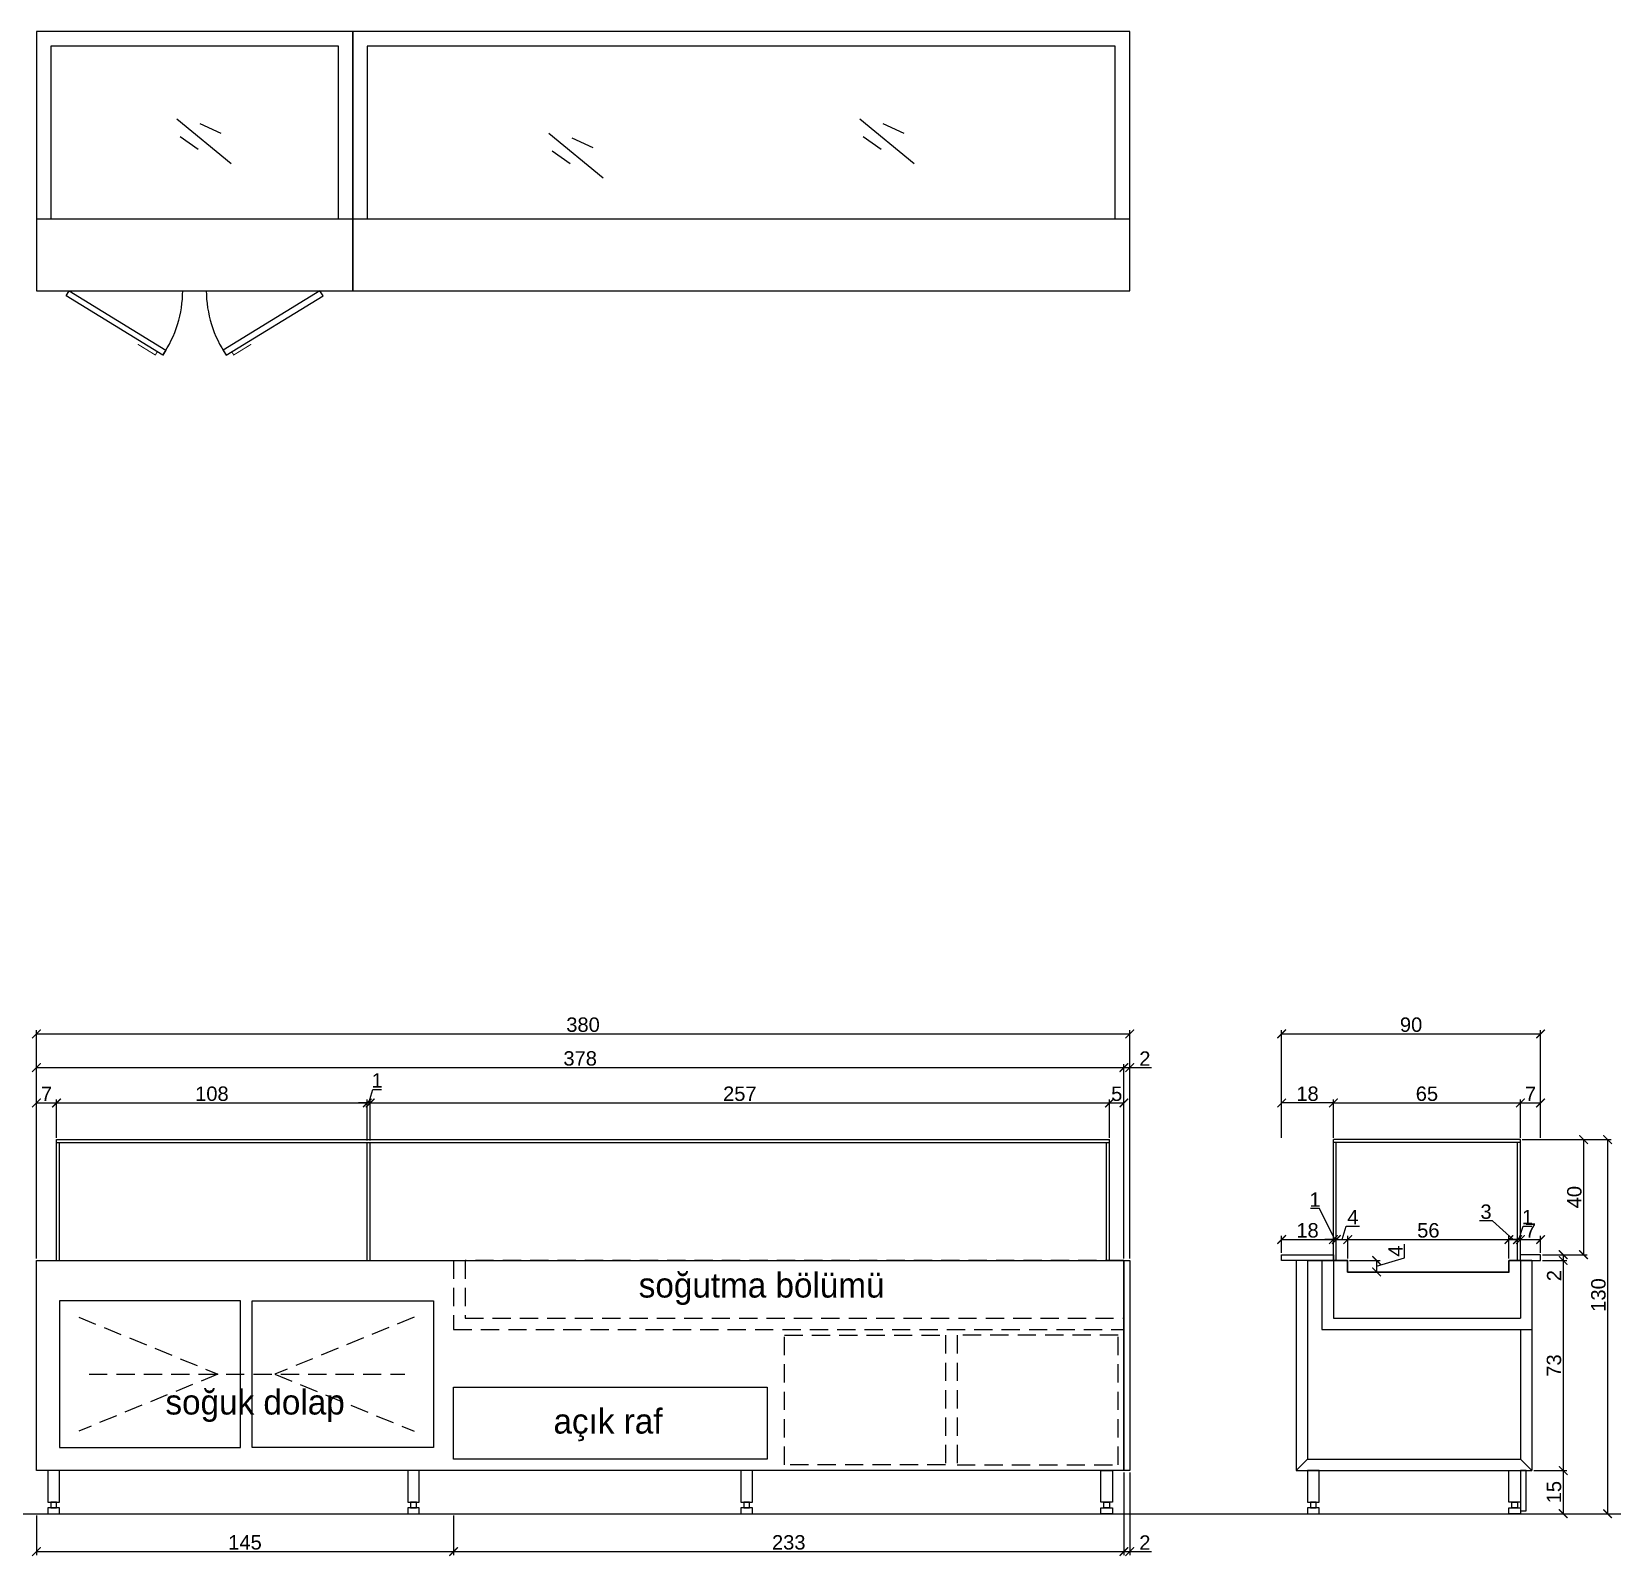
# Model space of a CAD drawing. Header units: millimetres. Extents: x 280 to 14881, y -4087 to -2041.
# Drawn here: x 1967 to 2517, y -4087 to -3557 of the extents above; entities that cross this region are included whole.
import ezdxf
from ezdxf.enums import TextEntityAlignment as Align

# ---------------------------------------------------------------- set-up
doc = ezdxf.new("R2010")
doc.units = ezdxf.units.MM
doc.linetypes.add('HIDDEN', pattern=[9.525, 6.35, -3.175])
doc.layers.get('Defpoints').update_dxf_attribs({"lineweight": 18})
doc.layers.add('S2000-002 Çizgi', color=7, linetype='Continuous')
doc.layers.add('ölçü', color=8, linetype='Continuous')
doc.styles.add('DDG Dimensions', font='arial.ttf')
doc.styles.add('TAKSİM', font='GOTHIC.TTF', dxfattribs={"height": 20})
doc.dimstyles.new('ISO-25', dxfattribs={"dimtxt": 5, "dimasz": 3, "dimexe": 1.25, "dimexo": 0.625, "dimtad": 1, "dimtxsty": 'DDG Dimensions', "dimblk": 'ARCHTICK', "dimcen": 0, "dimadec": 0, "dimazin": 0, "dimtfac": 1, "dimtmove": 0, "dimatfit": 3, "dimfxl": 1, "dimarcsym": 0})

msp = doc.modelspace()

# ---------------------------------------------------------------- texts
at = {"style": 'TAKSİM'}
for s, p in [('soğutma bölümü', (2220.832, -3996.674)), ('soğuk dolap', (2044.773, -4037.315)), ('açık raf', (2167.423, -4043.934))]:
    msp.add_text(s, height=8.64, dxfattribs=at).set_placement(p, align=Align.CENTER)

# ---------------------------------------------------------------- blocks, each defined once
blk = doc.blocks.new('_ArchTick')
at = {"color": 0, "linetype": 'ByBlock', "const_width": 0.15}
blk.add_lwpolyline([(-0.5, -0.5), (0.5, 0.5)], dxfattribs=at)
blk = doc.blocks.new('*D28')
at = {"layer": 'Defpoints', "color": 0, "transparency": 16777216}
for p in [(2491.57, -3981.79), (2491.57, -3983.79), (2499.43, -3983.79)]:
    blk.add_point(p, dxfattribs=at)
at = {"layer": 'ölçü', "color": 0, "lineweight": -2, "transparency": 16777216}
for p, q in [((2492.2, -3981.79), (2500.68, -3981.79)), ((2499.43, -3981.79), (2499.43, -3983.79)), ((2492.2, -3983.79), (2500.68, -3983.79)), ((2499.43, -3983.79), (2499.43, -3991.35))]:
    blk.add_line(p, q, dxfattribs=at)
at = {"layer": 'ölçü', "color": 0, "lineweight": -2, "transparency": 16777216, "xscale": 3, "yscale": 3, "zscale": 3}
for p, rotation in [((2499.43, -3981.79), 90), ((2499.43, -3983.79), 270)]:
    blk.add_blockref('_ArchTick', p, dxfattribs=dict(at, rotation=rotation))
at = {"layer": 'ölçü', "color": 0, "transparency": 16777216, "insert": (2496.29, -3989.07), "char_height": 5, "attachment_point": 5, "rotation": 90, "style": 'DDG Dimensions'}
blk.add_mtext('2', dxfattribs=at)
blk = doc.blocks.new('*D29')
at = {"layer": 'Defpoints', "color": 0, "transparency": 16777216}
for p in [(2491.57, -3983.79), (2488.57, -4056.79), (2499.43, -4056.79)]:
    blk.add_point(p, dxfattribs=at)
at = {"layer": 'ölçü', "color": 0, "lineweight": -2, "transparency": 16777216}
for p, q in [((2492.2, -3983.79), (2500.68, -3983.79)), ((2499.43, -3983.79), (2499.43, -4056.79)), ((2489.2, -4056.79), (2500.68, -4056.79))]:
    blk.add_line(p, q, dxfattribs=at)
at = {"layer": 'ölçü', "color": 0, "lineweight": -2, "transparency": 16777216, "xscale": 3, "yscale": 3, "zscale": 3}
for p, rotation in [((2499.43, -3983.79), 90), ((2499.43, -4056.79), 270)]:
    blk.add_blockref('_ArchTick', p, dxfattribs=dict(at, rotation=rotation))
at = {"layer": 'ölçü', "color": 0, "transparency": 16777216, "insert": (2496.25, -4020.29), "char_height": 5, "attachment_point": 5, "rotation": 90, "style": 'DDG Dimensions'}
blk.add_mtext('73', dxfattribs=at)
blk = doc.blocks.new('*D30')
at = {"layer": 'Defpoints', "color": 0, "transparency": 16777216}
for p in [(2484.57, -3941.79), (2496.44, -3981.79), (2506.51, -3981.79)]:
    blk.add_point(p, dxfattribs=at)
at = {"layer": 'ölçü', "color": 0, "lineweight": -2, "transparency": 16777216}
for p, q in [((2485.2, -3941.79), (2507.76, -3941.79)), ((2506.51, -3941.79), (2506.51, -3981.79)), ((2497.06, -3981.79), (2507.76, -3981.79))]:
    blk.add_line(p, q, dxfattribs=at)
at = {"layer": 'ölçü', "color": 0, "lineweight": -2, "transparency": 16777216, "xscale": 3, "yscale": 3, "zscale": 3}
for p, rotation in [((2506.51, -3941.79), 90), ((2506.51, -3981.79), 270)]:
    blk.add_blockref('_ArchTick', p, dxfattribs=dict(at, rotation=rotation))
at = {"layer": 'ölçü', "color": 0, "transparency": 16777216, "insert": (2503.33, -3961.79), "char_height": 5, "attachment_point": 5, "rotation": 90, "style": 'DDG Dimensions'}
blk.add_mtext('40', dxfattribs=at)
blk = doc.blocks.new('*D31')
at = {"layer": 'Defpoints', "color": 0, "transparency": 16777216}
for p in [(2484.57, -3941.79), (2486.57, -4071.79), (2514.87, -4071.79)]:
    blk.add_point(p, dxfattribs=at)
at = {"layer": 'ölçü', "color": 0, "lineweight": -2, "transparency": 16777216}
for p, q in [((2485.2, -3941.79), (2516.12, -3941.79)), ((2514.87, -3941.79), (2514.87, -4071.79)), ((2487.2, -4071.79), (2516.12, -4071.79))]:
    blk.add_line(p, q, dxfattribs=at)
at = {"layer": 'ölçü', "color": 0, "lineweight": -2, "transparency": 16777216, "xscale": 3, "yscale": 3, "zscale": 3}
for p, rotation in [((2514.87, -3941.79), 90), ((2514.87, -4071.79), 270)]:
    blk.add_blockref('_ArchTick', p, dxfattribs=dict(at, rotation=rotation))
at = {"layer": 'ölçü', "color": 0, "transparency": 16777216, "insert": (2511.69, -3995.79), "char_height": 5, "attachment_point": 5, "rotation": 90, "style": 'DDG Dimensions'}
blk.add_mtext('130', dxfattribs=at)
blk = doc.blocks.new('*D32')
at = {"layer": 'Defpoints', "color": 0, "transparency": 16777216}
for p in [(2484.57, -3929.07), (2419.57, -3941.79), (2484.57, -3941.79)]:
    blk.add_point(p, dxfattribs=at)
at = {"layer": 'ölçü', "color": 0, "lineweight": -2, "transparency": 16777216}
for p, q in [((2419.57, -3941.16), (2419.57, -3927.82)), ((2484.57, -3941.16), (2484.57, -3927.82)), ((2419.57, -3929.07), (2484.57, -3929.07))]:
    blk.add_line(p, q, dxfattribs=at)
at = {"layer": 'ölçü', "color": 0, "lineweight": -2, "transparency": 16777216, "xscale": 3, "yscale": 3, "zscale": 3, "rotation": 180}
blk.add_blockref('_ArchTick', (2419.57, -3929.07), dxfattribs=at)
at = {"layer": 'ölçü', "color": 0, "lineweight": -2, "transparency": 16777216, "xscale": 3, "yscale": 3, "zscale": 3}
blk.add_blockref('_ArchTick', (2484.57, -3929.07), dxfattribs=at)
at = {"layer": 'ölçü', "color": 0, "transparency": 16777216, "insert": (2452.07, -3925.89), "char_height": 5, "attachment_point": 5, "style": 'DDG Dimensions'}
blk.add_mtext('65', dxfattribs=at)
blk = doc.blocks.new('*D33')
at = {"layer": 'Defpoints', "color": 0, "transparency": 16777216}
for p in [(2491.57, -3929.07), (2484.57, -3941.79), (2491.57, -3941.79)]:
    blk.add_point(p, dxfattribs=at)
at = {"layer": 'ölçü', "color": 0, "lineweight": -2, "transparency": 16777216}
for p, q in [((2484.57, -3941.16), (2484.57, -3927.82)), ((2491.57, -3941.16), (2491.57, -3927.82)), ((2484.57, -3929.07), (2491.57, -3929.07))]:
    blk.add_line(p, q, dxfattribs=at)
at = {"layer": 'ölçü', "color": 0, "lineweight": -2, "transparency": 16777216, "xscale": 3, "yscale": 3, "zscale": 3, "rotation": 180}
blk.add_blockref('_ArchTick', (2484.57, -3929.07), dxfattribs=at)
at = {"layer": 'ölçü', "color": 0, "lineweight": -2, "transparency": 16777216, "xscale": 3, "yscale": 3, "zscale": 3}
blk.add_blockref('_ArchTick', (2491.57, -3929.07), dxfattribs=at)
at = {"layer": 'ölçü', "color": 0, "transparency": 16777216, "insert": (2488.07, -3925.94), "char_height": 5, "attachment_point": 5, "style": 'DDG Dimensions'}
blk.add_mtext('7', dxfattribs=at)
blk = doc.blocks.new('*D34')
at = {"layer": 'Defpoints', "color": 0, "transparency": 16777216}
for p in [(2401.57, -3929.07), (2401.57, -3941.79), (2419.57, -3941.79)]:
    blk.add_point(p, dxfattribs=at)
at = {"layer": 'ölçü', "color": 0, "lineweight": -2, "transparency": 16777216}
for p, q in [((2401.57, -3941.16), (2401.57, -3927.82)), ((2419.57, -3941.16), (2419.57, -3927.82)), ((2419.57, -3929.07), (2401.57, -3929.07))]:
    blk.add_line(p, q, dxfattribs=at)
at = {"layer": 'ölçü', "color": 0, "lineweight": -2, "transparency": 16777216, "xscale": 3, "yscale": 3, "zscale": 3, "rotation": 180}
blk.add_blockref('_ArchTick', (2401.57, -3929.07), dxfattribs=at)
at = {"layer": 'ölçü', "color": 0, "lineweight": -2, "transparency": 16777216, "xscale": 3, "yscale": 3, "zscale": 3}
blk.add_blockref('_ArchTick', (2419.57, -3929.07), dxfattribs=at)
at = {"layer": 'ölçü', "color": 0, "transparency": 16777216, "insert": (2410.57, -3925.89), "char_height": 5, "attachment_point": 5, "style": 'DDG Dimensions'}
blk.add_mtext('18', dxfattribs=at)
blk = doc.blocks.new('*D35')
at = {"layer": 'Defpoints', "color": 0, "transparency": 16777216}
for p in [(2491.57, -3905.08), (2401.57, -3932.7), (2491.57, -3932.7)]:
    blk.add_point(p, dxfattribs=at)
at = {"layer": 'ölçü', "color": 0, "lineweight": -2, "transparency": 16777216}
for p, q in [((2401.57, -3932.08), (2401.57, -3903.83)), ((2401.57, -3905.08), (2491.57, -3905.08)), ((2491.57, -3932.08), (2491.57, -3903.83))]:
    blk.add_line(p, q, dxfattribs=at)
at = {"layer": 'ölçü', "color": 0, "lineweight": -2, "transparency": 16777216, "xscale": 3, "yscale": 3, "zscale": 3, "rotation": 180}
blk.add_blockref('_ArchTick', (2401.57, -3905.08), dxfattribs=at)
at = {"layer": 'ölçü', "color": 0, "lineweight": -2, "transparency": 16777216, "xscale": 3, "yscale": 3, "zscale": 3}
blk.add_blockref('_ArchTick', (2491.57, -3905.08), dxfattribs=at)
at = {"layer": 'ölçü', "color": 0, "transparency": 16777216, "insert": (2446.57, -3901.9), "char_height": 5, "attachment_point": 5, "style": 'DDG Dimensions'}
blk.add_mtext('90', dxfattribs=at)
blk = doc.blocks.new('*D80')
at = {"layer": 'Defpoints', "color": 0, "transparency": 16777216}
for p in [(1975.76, -3929.07), (1975.76, -3941.79), (1968.76, -3983.79)]:
    blk.add_point(p, dxfattribs=at)
at = {"layer": 'ölçü', "color": 0, "lineweight": -2, "transparency": 16777216}
for p, q in [((1968.76, -3983.16), (1968.76, -3927.82)), ((1975.76, -3941.16), (1975.76, -3927.82)), ((1968.76, -3929.07), (1975.76, -3929.07))]:
    blk.add_line(p, q, dxfattribs=at)
at = {"layer": 'ölçü', "color": 0, "lineweight": -2, "transparency": 16777216, "xscale": 3, "yscale": 3, "zscale": 3, "rotation": 180}
blk.add_blockref('_ArchTick', (1968.76, -3929.07), dxfattribs=at)
at = {"layer": 'ölçü', "color": 0, "lineweight": -2, "transparency": 16777216, "xscale": 3, "yscale": 3, "zscale": 3}
blk.add_blockref('_ArchTick', (1975.76, -3929.07), dxfattribs=at)
at = {"layer": 'ölçü', "color": 0, "transparency": 16777216, "insert": (1972.26, -3925.94), "char_height": 5, "attachment_point": 5, "style": 'DDG Dimensions'}
blk.add_mtext('7', dxfattribs=at)
blk = doc.blocks.new('*D81')
at = {"layer": 'Defpoints', "color": 0, "transparency": 16777216}
for p in [(2083.76, -3929.07), (1975.76, -3941.79), (2083.76, -3942.79)]:
    blk.add_point(p, dxfattribs=at)
at = {"layer": 'ölçü', "color": 0, "lineweight": -2, "transparency": 16777216}
for p, q in [((1975.76, -3941.16), (1975.76, -3927.82)), ((2083.76, -3942.16), (2083.76, -3927.82)), ((1975.76, -3929.07), (2083.76, -3929.07))]:
    blk.add_line(p, q, dxfattribs=at)
at = {"layer": 'ölçü', "color": 0, "lineweight": -2, "transparency": 16777216, "xscale": 3, "yscale": 3, "zscale": 3, "rotation": 180}
blk.add_blockref('_ArchTick', (1975.76, -3929.07), dxfattribs=at)
at = {"layer": 'ölçü', "color": 0, "lineweight": -2, "transparency": 16777216, "xscale": 3, "yscale": 3, "zscale": 3}
blk.add_blockref('_ArchTick', (2083.76, -3929.07), dxfattribs=at)
at = {"layer": 'ölçü', "color": 0, "transparency": 16777216, "insert": (2029.76, -3925.89), "char_height": 5, "attachment_point": 5, "style": 'DDG Dimensions'}
blk.add_mtext('108', dxfattribs=at)
blk = doc.blocks.new('*D82')
at = {"layer": 'Defpoints', "color": 0, "transparency": 16777216}
for p in [(2084.76, -3929.07), (2083.76, -3942.79), (2084.76, -3942.79)]:
    blk.add_point(p, dxfattribs=at)
at = {"layer": 'ölçü', "color": 0, "lineweight": -2, "transparency": 16777216}
for p, q in [((2083.76, -3942.16), (2083.76, -3927.82)), ((2084.26, -3929.07), (2085.66, -3924.37)), ((2084.76, -3942.16), (2084.76, -3927.82)), ((2085.66, -3924.37), (2088.76, -3924.37)), ((2083.76, -3929.07), (2080.76, -3929.07)), ((2083.76, -3929.07), (2084.76, -3929.07)), ((2083.76, -3929.07), (2084.76, -3929.07)), ((2084.76, -3929.07), (2087.76, -3929.07))]:
    blk.add_line(p, q, dxfattribs=at)
at = {"layer": 'ölçü', "color": 0, "lineweight": -2, "transparency": 16777216, "xscale": 3, "yscale": 3, "zscale": 3}
blk.add_blockref('_ArchTick', (2083.76, -3929.07), dxfattribs=at)
at = {"layer": 'ölçü', "color": 0, "lineweight": -2, "transparency": 16777216, "xscale": 3, "yscale": 3, "zscale": 3, "rotation": 180}
blk.add_blockref('_ArchTick', (2084.76, -3929.07), dxfattribs=at)
at = {"layer": 'ölçü', "color": 0, "transparency": 16777216, "insert": (2087.21, -3921.23), "char_height": 5, "attachment_point": 5, "style": 'DDG Dimensions'}
blk.add_mtext('1', dxfattribs=at)
blk = doc.blocks.new('*D83')
at = {"layer": 'Defpoints', "color": 0, "transparency": 16777216}
for p in [(2341.76, -3929.07), (2084.76, -3942.79), (2341.76, -3941.79)]:
    blk.add_point(p, dxfattribs=at)
at = {"layer": 'ölçü', "color": 0, "lineweight": -2, "transparency": 16777216}
for p, q in [((2084.76, -3942.16), (2084.76, -3927.82)), ((2341.76, -3941.16), (2341.76, -3927.82)), ((2084.76, -3929.07), (2341.76, -3929.07))]:
    blk.add_line(p, q, dxfattribs=at)
at = {"layer": 'ölçü', "color": 0, "lineweight": -2, "transparency": 16777216, "xscale": 3, "yscale": 3, "zscale": 3, "rotation": 180}
blk.add_blockref('_ArchTick', (2084.76, -3929.07), dxfattribs=at)
at = {"layer": 'ölçü', "color": 0, "lineweight": -2, "transparency": 16777216, "xscale": 3, "yscale": 3, "zscale": 3}
blk.add_blockref('_ArchTick', (2341.76, -3929.07), dxfattribs=at)
at = {"layer": 'ölçü', "color": 0, "transparency": 16777216, "insert": (2213.26, -3925.89), "char_height": 5, "attachment_point": 5, "style": 'DDG Dimensions'}
blk.add_mtext('257', dxfattribs=at)
blk = doc.blocks.new('*D84')
at = {"layer": 'Defpoints', "color": 0, "transparency": 16777216}
for p in [(2346.76, -3929.07), (2341.76, -3941.79), (2346.76, -3983.79)]:
    blk.add_point(p, dxfattribs=at)
at = {"layer": 'ölçü', "color": 0, "lineweight": -2, "transparency": 16777216}
for p, q in [((2341.76, -3941.16), (2341.76, -3927.82)), ((2346.76, -3983.16), (2346.76, -3927.82)), ((2341.76, -3929.07), (2346.76, -3929.07))]:
    blk.add_line(p, q, dxfattribs=at)
at = {"layer": 'ölçü', "color": 0, "lineweight": -2, "transparency": 16777216, "xscale": 3, "yscale": 3, "zscale": 3, "rotation": 180}
blk.add_blockref('_ArchTick', (2341.76, -3929.07), dxfattribs=at)
at = {"layer": 'ölçü', "color": 0, "lineweight": -2, "transparency": 16777216, "xscale": 3, "yscale": 3, "zscale": 3}
blk.add_blockref('_ArchTick', (2346.76, -3929.07), dxfattribs=at)
at = {"layer": 'ölçü', "color": 0, "transparency": 16777216, "insert": (2344.26, -3925.9), "char_height": 5, "attachment_point": 5, "style": 'DDG Dimensions'}
blk.add_mtext('5', dxfattribs=at)
blk = doc.blocks.new('*D85')
at = {"layer": 'Defpoints', "color": 0, "transparency": 16777216}
for p in [(2419.57, -3976.54), (2401.57, -3981.79), (2419.57, -3981.79)]:
    blk.add_point(p, dxfattribs=at)
at = {"layer": 'ölçü', "color": 0, "lineweight": -2, "transparency": 16777216}
for p, q in [((2401.57, -3981.16), (2401.57, -3975.29)), ((2401.57, -3976.54), (2419.57, -3976.54)), ((2419.57, -3981.16), (2419.57, -3975.29))]:
    blk.add_line(p, q, dxfattribs=at)
at = {"layer": 'ölçü', "color": 0, "lineweight": -2, "transparency": 16777216, "xscale": 3, "yscale": 3, "zscale": 3, "rotation": 180}
blk.add_blockref('_ArchTick', (2401.57, -3976.54), dxfattribs=at)
at = {"layer": 'ölçü', "color": 0, "lineweight": -2, "transparency": 16777216, "xscale": 3, "yscale": 3, "zscale": 3}
blk.add_blockref('_ArchTick', (2419.57, -3976.54), dxfattribs=at)
at = {"layer": 'ölçü', "color": 0, "transparency": 16777216, "insert": (2410.57, -3973.36), "char_height": 5, "attachment_point": 5, "style": 'DDG Dimensions'}
blk.add_mtext('18', dxfattribs=at)
blk = doc.blocks.new('*D86')
at = {"layer": 'Defpoints', "color": 0, "transparency": 16777216}
for p in [(2420.57, -3976.54), (2419.57, -3981.79), (2420.57, -3983.79)]:
    blk.add_point(p, dxfattribs=at)
at = {"layer": 'ölçü', "color": 0, "lineweight": -2, "transparency": 16777216}
for p, q in [((2414.72, -3965.79), (2411.63, -3965.79)), ((2420.07, -3976.54), (2414.72, -3965.79)), ((2419.57, -3976.54), (2416.57, -3976.54)), ((2419.57, -3981.16), (2419.57, -3975.29)), ((2419.57, -3976.54), (2420.57, -3976.54)), ((2419.57, -3976.54), (2420.57, -3976.54)), ((2420.57, -3983.16), (2420.57, -3975.29)), ((2420.57, -3976.54), (2423.57, -3976.54))]:
    blk.add_line(p, q, dxfattribs=at)
at = {"layer": 'ölçü', "color": 0, "lineweight": -2, "transparency": 16777216, "xscale": 3, "yscale": 3, "zscale": 3}
blk.add_blockref('_ArchTick', (2419.57, -3976.54), dxfattribs=at)
at = {"layer": 'ölçü', "color": 0, "lineweight": -2, "transparency": 16777216, "xscale": 3, "yscale": 3, "zscale": 3, "rotation": 180}
blk.add_blockref('_ArchTick', (2420.57, -3976.54), dxfattribs=at)
at = {"layer": 'ölçü', "color": 0, "transparency": 16777216, "insert": (2413.18, -3962.65), "char_height": 5, "attachment_point": 5, "style": 'DDG Dimensions'}
blk.add_mtext('1', dxfattribs=at)
blk = doc.blocks.new('*D87')
at = {"layer": 'Defpoints', "color": 0, "transparency": 16777216}
for p in [(2424.57, -3976.54), (2420.57, -3983.79), (2424.57, -3983.79)]:
    blk.add_point(p, dxfattribs=at)
at = {"layer": 'ölçü', "color": 0, "lineweight": -2, "transparency": 16777216}
for p, q in [((2422.57, -3976.54), (2423.98, -3971.85)), ((2423.98, -3971.85), (2428.69, -3971.85)), ((2420.57, -3983.16), (2420.57, -3975.29)), ((2420.57, -3976.54), (2424.57, -3976.54)), ((2424.57, -3983.16), (2424.57, -3975.29))]:
    blk.add_line(p, q, dxfattribs=at)
at = {"layer": 'ölçü', "color": 0, "lineweight": -2, "transparency": 16777216, "xscale": 3, "yscale": 3, "zscale": 3, "rotation": 180}
blk.add_blockref('_ArchTick', (2420.57, -3976.54), dxfattribs=at)
at = {"layer": 'ölçü', "color": 0, "lineweight": -2, "transparency": 16777216, "xscale": 3, "yscale": 3, "zscale": 3}
blk.add_blockref('_ArchTick', (2424.57, -3976.54), dxfattribs=at)
at = {"layer": 'ölçü', "color": 0, "transparency": 16777216, "insert": (2426.33, -3968.73), "char_height": 5, "attachment_point": 5, "style": 'DDG Dimensions'}
blk.add_mtext('4', dxfattribs=at)
blk = doc.blocks.new('*D88')
at = {"layer": 'Defpoints', "color": 0, "transparency": 16777216}
for p in [(2480.57, -3976.54), (2424.57, -3983.79), (2480.57, -3983.79)]:
    blk.add_point(p, dxfattribs=at)
at = {"layer": 'ölçü', "color": 0, "lineweight": -2, "transparency": 16777216}
for p, q in [((2424.57, -3983.16), (2424.57, -3975.29)), ((2424.57, -3976.54), (2480.57, -3976.54)), ((2480.57, -3983.16), (2480.57, -3975.29))]:
    blk.add_line(p, q, dxfattribs=at)
at = {"layer": 'ölçü', "color": 0, "lineweight": -2, "transparency": 16777216, "xscale": 3, "yscale": 3, "zscale": 3, "rotation": 180}
blk.add_blockref('_ArchTick', (2424.57, -3976.54), dxfattribs=at)
at = {"layer": 'ölçü', "color": 0, "lineweight": -2, "transparency": 16777216, "xscale": 3, "yscale": 3, "zscale": 3}
blk.add_blockref('_ArchTick', (2480.57, -3976.54), dxfattribs=at)
at = {"layer": 'ölçü', "color": 0, "transparency": 16777216, "insert": (2452.57, -3973.36), "char_height": 5, "attachment_point": 5, "style": 'DDG Dimensions'}
blk.add_mtext('56', dxfattribs=at)
blk = doc.blocks.new('*D89')
at = {"layer": 'Defpoints', "color": 0, "transparency": 16777216}
for p in [(2483.57, -3976.54), (2480.57, -3983.79), (2483.57, -3983.79)]:
    blk.add_point(p, dxfattribs=at)
at = {"layer": 'ölçü', "color": 0, "lineweight": -2, "transparency": 16777216}
for p, q in [((2474.87, -3970.05), (2470.34, -3970.05)), ((2482.07, -3976.54), (2474.87, -3970.05)), ((2480.57, -3983.16), (2480.57, -3975.29)), ((2480.57, -3976.54), (2483.57, -3976.54)), ((2483.57, -3983.16), (2483.57, -3975.29))]:
    blk.add_line(p, q, dxfattribs=at)
at = {"layer": 'ölçü', "color": 0, "lineweight": -2, "transparency": 16777216, "xscale": 3, "yscale": 3, "zscale": 3, "rotation": 180}
blk.add_blockref('_ArchTick', (2480.57, -3976.54), dxfattribs=at)
at = {"layer": 'ölçü', "color": 0, "lineweight": -2, "transparency": 16777216, "xscale": 3, "yscale": 3, "zscale": 3}
blk.add_blockref('_ArchTick', (2483.57, -3976.54), dxfattribs=at)
at = {"layer": 'ölçü', "color": 0, "transparency": 16777216, "insert": (2472.61, -3966.87), "char_height": 5, "attachment_point": 5, "style": 'DDG Dimensions'}
blk.add_mtext('3', dxfattribs=at)
blk = doc.blocks.new('*D90')
at = {"layer": 'Defpoints', "color": 0, "transparency": 16777216}
for p in [(2484.57, -3976.54), (2484.57, -3981.79), (2483.57, -3983.79)]:
    blk.add_point(p, dxfattribs=at)
at = {"layer": 'ölçü', "color": 0, "lineweight": -2, "transparency": 16777216}
for p, q in [((2484.07, -3976.54), (2485.48, -3971.84)), ((2485.48, -3971.84), (2488.57, -3971.84)), ((2483.57, -3976.54), (2480.57, -3976.54)), ((2483.57, -3983.16), (2483.57, -3975.29)), ((2483.57, -3976.54), (2484.57, -3976.54)), ((2483.57, -3976.54), (2484.57, -3976.54)), ((2484.57, -3981.16), (2484.57, -3975.29)), ((2484.57, -3976.54), (2487.57, -3976.54))]:
    blk.add_line(p, q, dxfattribs=at)
at = {"layer": 'ölçü', "color": 0, "lineweight": -2, "transparency": 16777216, "xscale": 3, "yscale": 3, "zscale": 3}
blk.add_blockref('_ArchTick', (2483.57, -3976.54), dxfattribs=at)
at = {"layer": 'ölçü', "color": 0, "lineweight": -2, "transparency": 16777216, "xscale": 3, "yscale": 3, "zscale": 3, "rotation": 180}
blk.add_blockref('_ArchTick', (2484.57, -3976.54), dxfattribs=at)
at = {"layer": 'ölçü', "color": 0, "transparency": 16777216, "insert": (2487.03, -3968.71), "char_height": 5, "attachment_point": 5, "style": 'DDG Dimensions'}
blk.add_mtext('1', dxfattribs=at)
blk = doc.blocks.new('*D91')
at = {"layer": 'Defpoints', "color": 0, "transparency": 16777216}
for p in [(2491.57, -3976.54), (2484.57, -3981.79), (2491.57, -3981.79)]:
    blk.add_point(p, dxfattribs=at)
at = {"layer": 'ölçü', "color": 0, "lineweight": -2, "transparency": 16777216}
for p, q in [((2484.57, -3981.16), (2484.57, -3975.29)), ((2484.57, -3976.54), (2491.57, -3976.54)), ((2491.57, -3981.16), (2491.57, -3975.29))]:
    blk.add_line(p, q, dxfattribs=at)
at = {"layer": 'ölçü', "color": 0, "lineweight": -2, "transparency": 16777216, "xscale": 3, "yscale": 3, "zscale": 3, "rotation": 180}
blk.add_blockref('_ArchTick', (2484.57, -3976.54), dxfattribs=at)
at = {"layer": 'ölçü', "color": 0, "lineweight": -2, "transparency": 16777216, "xscale": 3, "yscale": 3, "zscale": 3}
blk.add_blockref('_ArchTick', (2491.57, -3976.54), dxfattribs=at)
at = {"layer": 'ölçü', "color": 0, "transparency": 16777216, "insert": (2488.07, -3973.42), "char_height": 5, "attachment_point": 5, "style": 'DDG Dimensions'}
blk.add_mtext('7', dxfattribs=at)
blk = doc.blocks.new('*D92')
at = {"layer": 'Defpoints', "color": 0, "transparency": 16777216}
for p in [(1968.76, -4071.79), (2113.76, -4071.79), (2113.76, -4084.94)]:
    blk.add_point(p, dxfattribs=at)
at = {"layer": 'ölçü', "color": 0, "lineweight": -2, "transparency": 16777216}
for p, q in [((1968.76, -4072.41), (1968.76, -4086.19)), ((2113.76, -4072.41), (2113.76, -4086.19)), ((1968.76, -4084.94), (2113.76, -4084.94))]:
    blk.add_line(p, q, dxfattribs=at)
at = {"layer": 'ölçü', "color": 0, "lineweight": -2, "transparency": 16777216, "xscale": 3, "yscale": 3, "zscale": 3, "rotation": 180}
blk.add_blockref('_ArchTick', (1968.76, -4084.94), dxfattribs=at)
at = {"layer": 'ölçü', "color": 0, "lineweight": -2, "transparency": 16777216, "xscale": 3, "yscale": 3, "zscale": 3}
blk.add_blockref('_ArchTick', (2113.76, -4084.94), dxfattribs=at)
at = {"layer": 'ölçü', "color": 0, "transparency": 16777216, "insert": (2041.26, -4081.76), "char_height": 5, "attachment_point": 5, "style": 'DDG Dimensions'}
blk.add_mtext('145', dxfattribs=at)
blk = doc.blocks.new('*D93')
at = {"layer": 'Defpoints', "color": 0, "transparency": 16777216}
for p in [(2346.76, -4056.79), (2113.76, -4071.79), (2346.76, -4084.94)]:
    blk.add_point(p, dxfattribs=at)
at = {"layer": 'ölçü', "color": 0, "lineweight": -2, "transparency": 16777216}
for p, q in [((2346.76, -4057.41), (2346.76, -4086.19)), ((2113.76, -4072.41), (2113.76, -4086.19)), ((2113.76, -4084.94), (2346.76, -4084.94))]:
    blk.add_line(p, q, dxfattribs=at)
at = {"layer": 'ölçü', "color": 0, "lineweight": -2, "transparency": 16777216, "xscale": 3, "yscale": 3, "zscale": 3, "rotation": 180}
blk.add_blockref('_ArchTick', (2113.76, -4084.94), dxfattribs=at)
at = {"layer": 'ölçü', "color": 0, "lineweight": -2, "transparency": 16777216, "xscale": 3, "yscale": 3, "zscale": 3}
blk.add_blockref('_ArchTick', (2346.76, -4084.94), dxfattribs=at)
at = {"layer": 'ölçü', "color": 0, "transparency": 16777216, "insert": (2230.26, -4081.76), "char_height": 5, "attachment_point": 5, "style": 'DDG Dimensions'}
blk.add_mtext('233', dxfattribs=at)
blk = doc.blocks.new('*D94')
at = {"layer": 'Defpoints', "color": 0, "transparency": 16777216}
for p in [(2346.76, -4056.79), (2348.76, -4056.79), (2348.76, -4084.94)]:
    blk.add_point(p, dxfattribs=at)
at = {"layer": 'ölçü', "color": 0, "lineweight": -2, "transparency": 16777216}
for p, q in [((2346.76, -4057.41), (2346.76, -4086.19)), ((2348.76, -4057.41), (2348.76, -4086.19)), ((2346.76, -4084.94), (2348.76, -4084.94)), ((2348.76, -4084.94), (2356.32, -4084.94))]:
    blk.add_line(p, q, dxfattribs=at)
at = {"layer": 'ölçü', "color": 0, "lineweight": -2, "transparency": 16777216, "xscale": 3, "yscale": 3, "zscale": 3, "rotation": 180}
blk.add_blockref('_ArchTick', (2346.76, -4084.94), dxfattribs=at)
at = {"layer": 'ölçü', "color": 0, "lineweight": -2, "transparency": 16777216, "xscale": 3, "yscale": 3, "zscale": 3}
blk.add_blockref('_ArchTick', (2348.76, -4084.94), dxfattribs=at)
at = {"layer": 'ölçü', "color": 0, "transparency": 16777216, "insert": (2354.04, -4081.8), "char_height": 5, "attachment_point": 5, "style": 'DDG Dimensions'}
blk.add_mtext('2', dxfattribs=at)
blk = doc.blocks.new('*D95')
at = {"layer": 'Defpoints', "color": 0, "transparency": 16777216}
for p in [(2348.76, -3916.8), (2346.76, -3955.49), (2348.76, -3983.79)]:
    blk.add_point(p, dxfattribs=at)
at = {"layer": 'ölçü', "color": 0, "lineweight": -2, "transparency": 16777216}
for p, q in [((2346.76, -3954.87), (2346.76, -3915.55)), ((2346.76, -3916.8), (2348.76, -3916.8)), ((2348.76, -3983.16), (2348.76, -3915.55)), ((2348.76, -3916.8), (2356.32, -3916.8))]:
    blk.add_line(p, q, dxfattribs=at)
at = {"layer": 'ölçü', "color": 0, "lineweight": -2, "transparency": 16777216, "xscale": 3, "yscale": 3, "zscale": 3, "rotation": 180}
blk.add_blockref('_ArchTick', (2346.76, -3916.8), dxfattribs=at)
at = {"layer": 'ölçü', "color": 0, "lineweight": -2, "transparency": 16777216, "xscale": 3, "yscale": 3, "zscale": 3}
blk.add_blockref('_ArchTick', (2348.76, -3916.8), dxfattribs=at)
at = {"layer": 'ölçü', "color": 0, "transparency": 16777216, "insert": (2354.04, -3913.66), "char_height": 5, "attachment_point": 5, "style": 'DDG Dimensions'}
blk.add_mtext('2', dxfattribs=at)
blk = doc.blocks.new('*D96')
at = {"layer": 'Defpoints', "color": 0, "transparency": 16777216}
for p in [(2346.76, -3916.8), (1968.76, -3983.79), (2346.76, -3983.79)]:
    blk.add_point(p, dxfattribs=at)
at = {"layer": 'ölçü', "color": 0, "lineweight": -2, "transparency": 16777216}
for p, q in [((1968.76, -3983.16), (1968.76, -3915.55)), ((1968.76, -3916.8), (2346.76, -3916.8)), ((2346.76, -3983.16), (2346.76, -3915.55))]:
    blk.add_line(p, q, dxfattribs=at)
at = {"layer": 'ölçü', "color": 0, "lineweight": -2, "transparency": 16777216, "xscale": 3, "yscale": 3, "zscale": 3, "rotation": 180}
blk.add_blockref('_ArchTick', (1968.76, -3916.8), dxfattribs=at)
at = {"layer": 'ölçü', "color": 0, "lineweight": -2, "transparency": 16777216, "xscale": 3, "yscale": 3, "zscale": 3}
blk.add_blockref('_ArchTick', (2346.76, -3916.8), dxfattribs=at)
at = {"layer": 'ölçü', "color": 0, "transparency": 16777216, "insert": (2157.76, -3913.62), "char_height": 5, "attachment_point": 5, "style": 'DDG Dimensions'}
blk.add_mtext('378', dxfattribs=at)
blk = doc.blocks.new('*D97')
at = {"layer": 'Defpoints', "color": 0, "transparency": 16777216}
for p in [(2348.76, -3905.08), (2348.76, -3949.35), (1968.76, -3955.49)]:
    blk.add_point(p, dxfattribs=at)
at = {"layer": 'ölçü', "color": 0, "lineweight": -2, "transparency": 16777216}
for p, q in [((1968.76, -3954.87), (1968.76, -3903.83)), ((1968.76, -3905.08), (2348.76, -3905.08)), ((2348.76, -3948.73), (2348.76, -3903.83))]:
    blk.add_line(p, q, dxfattribs=at)
at = {"layer": 'ölçü', "color": 0, "lineweight": -2, "transparency": 16777216, "xscale": 3, "yscale": 3, "zscale": 3, "rotation": 180}
blk.add_blockref('_ArchTick', (1968.76, -3905.08), dxfattribs=at)
at = {"layer": 'ölçü', "color": 0, "lineweight": -2, "transparency": 16777216, "xscale": 3, "yscale": 3, "zscale": 3}
blk.add_blockref('_ArchTick', (2348.76, -3905.08), dxfattribs=at)
at = {"layer": 'ölçü', "color": 0, "transparency": 16777216, "insert": (2158.76, -3901.9), "char_height": 5, "attachment_point": 5, "style": 'DDG Dimensions'}
blk.add_mtext('380', dxfattribs=at)
blk = doc.blocks.new('*D98')
at = {"layer": 'Defpoints', "color": 0, "transparency": 16777216}
for p in [(2424.57, -3983.79), (2424.57, -3987.79), (2434.59, -3987.79)]:
    blk.add_point(p, dxfattribs=at)
at = {"layer": 'ölçü', "color": 0, "lineweight": -2, "transparency": 16777216}
for p, q in [((2434.59, -3985.79), (2444.27, -3982.88)), ((2444.27, -3982.88), (2444.27, -3978.17)), ((2425.2, -3983.79), (2435.84, -3983.79)), ((2425.2, -3987.79), (2435.84, -3987.79)), ((2434.59, -3983.79), (2434.59, -3987.79))]:
    blk.add_line(p, q, dxfattribs=at)
at = {"layer": 'ölçü', "color": 0, "lineweight": -2, "transparency": 16777216, "xscale": 3, "yscale": 3, "zscale": 3}
for p, rotation in [((2434.59, -3983.79), 90), ((2434.59, -3987.79), 270)]:
    blk.add_blockref('_ArchTick', p, dxfattribs=dict(at, rotation=rotation))
at = {"layer": 'ölçü', "color": 0, "transparency": 16777216, "insert": (2441.15, -3980.53), "char_height": 5, "attachment_point": 5, "rotation": 90, "style": 'DDG Dimensions'}
blk.add_mtext('4', dxfattribs=at)
blk = doc.blocks.new('*D99')
at = {"layer": 'Defpoints', "color": 0, "transparency": 16777216}
for p in [(2488.57, -4056.79), (2488.57, -4071.79), (2499.43, -4071.79)]:
    blk.add_point(p, dxfattribs=at)
at = {"layer": 'ölçü', "color": 0, "lineweight": -2, "transparency": 16777216}
for p, q in [((2489.2, -4056.79), (2500.68, -4056.79)), ((2499.43, -4056.79), (2499.43, -4071.79)), ((2489.2, -4071.79), (2500.68, -4071.79))]:
    blk.add_line(p, q, dxfattribs=at)
at = {"layer": 'ölçü', "color": 0, "lineweight": -2, "transparency": 16777216, "xscale": 3, "yscale": 3, "zscale": 3}
for p, rotation in [((2499.43, -4056.79), 90), ((2499.43, -4071.79), 270)]:
    blk.add_blockref('_ArchTick', p, dxfattribs=dict(at, rotation=rotation))
at = {"layer": 'ölçü', "color": 0, "transparency": 16777216, "insert": (2496.25, -4064.29), "char_height": 5, "attachment_point": 5, "rotation": 90, "style": 'DDG Dimensions'}
blk.add_mtext('15', dxfattribs=at)

# ---------------------------------------------------------------- dimensions: what is measured, and where the dimension line sits
at = {"layer": 'ölçü'}
for base, p1, p2, picture, middle in [((2348.755, -3905.082), (1968.755, -3955.491), (2348.755, -3949.355), '*D97', (2158.755, -3901.902)), ((2491.571, -3905.082), (2401.571, -3932.704), (2491.571, -3932.704), '*D35', (2446.571, -3901.904)), ((2346.755, -3916.795), (1968.755, -3983.789), (2346.755, -3983.789), '*D96', (2157.755, -3913.616)), ((2348.755, -3916.795), (2346.755, -3955.491), (2348.755, -3983.789), '*D95', (2354.036, -3913.66)), ((1975.755, -3929.067), (1968.755, -3983.789), (1975.755, -3941.789), '*D80', (1972.255, -3925.942)), ((2083.755, -3929.067), (1975.755, -3941.789), (2083.755, -3942.789), '*D81', (2029.755, -3925.889)), ((2341.755, -3929.067), (2084.755, -3942.789), (2341.755, -3941.789), '*D83', (2213.255, -3925.889)), ((2401.571, -3929.067), (2419.571, -3941.789), (2401.571, -3941.789), '*D34', (2410.571, -3925.889)), ((2484.571, -3929.067), (2419.571, -3941.789), (2484.571, -3941.789), '*D32', (2452.071, -3925.889)), ((2491.571, -3929.067), (2484.571, -3941.789), (2491.571, -3941.789), '*D33', (2488.071, -3925.942)), ((2419.571, -3976.542), (2401.571, -3981.789), (2419.571, -3981.789), '*D85', (2410.571, -3973.365)), ((2346.755, -4084.94), (2113.755, -4071.789), (2346.755, -4056.789), '*D93', (2230.255, -4081.76)), ((2348.755, -4084.94), (2346.755, -4056.789), (2348.755, -4056.789), '*D94', (2354.036, -4081.804)), ((2113.755, -4084.94), (1968.755, -4071.789), (2113.755, -4071.789), '*D92', (2041.255, -4081.762))]:
    dim = msp.add_linear_dim(base=base, p1=p1, p2=p2, dimstyle='ISO-25', dxfattribs=at)
    dim.commit()
    dim.dimension.update_dxf_attribs({"geometry": picture, "text_midpoint": middle})
for base, p1, p2, picture, middle in [((2084.755, -3929.067), (2083.755, -3942.789), (2084.755, -3942.789), '*D82', (2086.29, -3921.234)), ((2346.755, -3929.067), (2341.755, -3941.789), (2346.755, -3983.789), '*D84', (2344.255, -3925.9)), ((2424.571, -3976.542), (2420.571, -3983.789), (2424.571, -3983.789), '*D87', (2424.603, -3968.73)), ((2484.571, -3976.542), (2483.571, -3983.789), (2484.571, -3981.789), '*D90', (2486.106, -3968.709)), ((2480.571, -3976.542), (2424.571, -3983.789), (2480.571, -3983.789), '*D88', (2452.571, -3973.365)), ((2491.571, -3976.542), (2484.571, -3981.789), (2491.571, -3981.789), '*D91', (2488.071, -3973.417))]:
    dim = msp.add_linear_dim(base=base, p1=p1, p2=p2, dimstyle='ISO-25', override={"dimtmove": 1}, dxfattribs=at)
    dim.commit()
    dim.dimension.update_dxf_attribs({"geometry": picture, "text_midpoint": middle})
for base, p1, p2, picture, middle in [((2506.507, -3981.789), (2484.571, -3941.789), (2496.437, -3981.789), '*D30', (2503.329, -3961.789)), ((2499.427, -3983.789), (2491.571, -3981.789), (2491.571, -3983.789), '*D28', (2496.292, -3989.07))]:
    dim = msp.add_linear_dim(base=base, p1=p1, p2=p2, angle=90, dimstyle='ISO-25', dxfattribs=at)
    dim.commit()
    dim.dimension.update_dxf_attribs({"geometry": picture, "text_midpoint": middle})
dim = msp.add_linear_dim(base=(2514.873, -4071.789), p1=(2484.571, -3941.789), p2=(2486.571, -4071.789), angle=90, dimstyle='ISO-25', dxfattribs=at)
dim.commit()
dim.dimension.update_dxf_attribs({"geometry": '*D31', "text_midpoint": (2514.873, -3995.789), "dimtype": 160})
for base, p1, p2, picture, middle in [((2420.571, -3976.542), (2419.571, -3981.789), (2420.571, -3983.789), '*D86', (2414.098, -3965.789)), ((2483.571, -3976.542), (2480.571, -3983.789), (2483.571, -3983.789), '*D89', (2474.242, -3970.046))]:
    dim = msp.add_linear_dim(base=base, p1=p1, p2=p2, dimstyle='ISO-25', override={"dimtmove": 1}, dxfattribs=at)
    dim.commit()
    dim.dimension.update_dxf_attribs({"geometry": picture, "text_midpoint": middle, "dimtype": 160})
for base, p1, p2, picture, middle in [((2434.586, -3987.789), (2424.571, -3983.789), (2424.571, -3987.789), '*D98', (2441.149, -3982.258)), ((2499.427, -4056.789), (2491.571, -3983.789), (2488.571, -4056.789), '*D29', (2496.248, -4020.289)), ((2499.427, -4071.789), (2488.571, -4056.789), (2488.571, -4071.789), '*D99', (2496.249, -4064.289))]:
    dim = msp.add_linear_dim(base=base, p1=p1, p2=p2, angle=90, dimstyle='ISO-25', override={"dimtmove": 1}, dxfattribs=at)
    dim.commit()
    dim.dimension.update_dxf_attribs({"geometry": picture, "text_midpoint": middle})

# ---------------------------------------------------------------- linework, layer by layer
at = {"color": 4}
for p, q in [((2017.62, -3587.139), (2036.47, -3602.641)), ((2255.022, -3587.139), (2273.872, -3602.641)), ((2025.529, -3588.833), (2032.856, -3592.167)), ((2146.897, -3592.095), (2165.747, -3607.597)), ((2262.932, -3588.833), (2270.258, -3592.167)), ((2018.702, -3593.334), (2025.03, -3597.669)), ((2147.98, -3598.29), (2154.307, -3602.625)), ((2154.807, -3593.789), (2162.133, -3597.123)), ((2256.105, -3593.334), (2262.432, -3597.669))]:
    msp.add_line(p, q, dxfattribs=at)
for p, q in [((1968.755, -3621.857), (2078.755, -3621.857)), ((2078.755, -3621.857), (2348.755, -3621.857)), ((1975.755, -3983.789), (1975.755, -3941.789)), ((1975.755, -3941.789), (2341.755, -3941.789)), ((1975.755, -3942.789), (2341.755, -3942.789)), ((1976.755, -3983.789), (1976.755, -3942.789)), ((2083.755, -3983.789), (2083.755, -3942.789)), ((2084.755, -3983.789), (2084.755, -3942.789)), ((2340.755, -3983.789), (2340.755, -3942.789)), ((2341.755, -3983.789), (2341.755, -3941.789)), ((2484.571, -3941.789), (2419.571, -3941.789)), ((2419.571, -3983.789), (2419.571, -3941.789)), ((2484.571, -3942.789), (2419.571, -3942.789)), ((2420.571, -3983.789), (2420.571, -3942.789)), ((2483.571, -3983.789), (2483.571, -3942.789)), ((2484.571, -3983.789), (2484.571, -3941.789)), ((2484.571, -3983.789), (2484.571, -3981.789)), ((2406.571, -3983.789), (2406.571, -4056.789)), ((2410.571, -3983.889), (2410.571, -4052.789)), ((2424.471, -3983.889), (2410.571, -3983.889)), ((2415.571, -3983.789), (2415.571, -4007.789)), ((2424.571, -3983.789), (2419.571, -3983.789)), ((2419.571, -3983.789), (2419.571, -4003.789)), ((2424.471, -3987.889), (2424.471, -3983.889)), ((2424.471, -3987.889), (2480.671, -3987.889)), ((2424.571, -3987.789), (2424.571, -3983.789)), ((2424.571, -3987.789), (2480.571, -3987.789)), ((2480.571, -3987.789), (2480.571, -3983.789)), ((2484.571, -3983.789), (2480.571, -3983.789)), ((2480.671, -3987.889), (2480.671, -3983.889)), ((2484.571, -3983.889), (2480.671, -3983.889)), ((2484.571, -3983.789), (2484.571, -4003.789)), ((2488.571, -3983.789), (2484.571, -3983.789)), ((2488.571, -3983.789), (2488.571, -4056.789)), ((2419.571, -4003.789), (2484.571, -4003.789)), ((2415.571, -4007.789), (2488.571, -4007.789)), ((2484.571, -4007.789), (2484.571, -4052.789)), ((2410.571, -4052.789), (2406.571, -4056.789)), ((2410.571, -4052.789), (2484.571, -4052.789)), ((2484.571, -4052.789), (2488.571, -4056.789)), ((2406.571, -4056.789), (2488.571, -4056.789))]:
    msp.add_line(p, q)
at = {"linetype": 'HIDDEN'}
for p, q in [((1983.469, -4003.489), (2031.869, -4023.289)), ((2100.042, -4003.489), (2051.642, -4023.289)), ((2031.869, -4023.289), (1983.469, -4043.089)), ((1987.047, -4023.289), (2096.805, -4023.289)), ((2051.642, -4023.289), (2100.042, -4043.089))]:
    msp.add_line(p, q, dxfattribs=at)
msp.add_xline((2057.341, -4071.789), (1, 0))
for points in [[(1968.755, -3556.857), (1968.755, -3646.857), (2078.755, -3646.857), (2078.755, -3556.857)], [(2078.755, -3556.857), (2078.755, -3646.857), (2348.755, -3646.857), (2348.755, -3556.857)], [(2401.571, -3981.789), (2419.571, -3981.789), (2419.571, -3983.789), (2401.571, -3983.789)], [(1968.755, -3983.789), (2346.755, -3983.789), (2346.755, -4056.789), (1968.755, -4056.789)], [(2346.755, -3983.789), (2348.755, -3983.789), (2348.755, -4056.789), (2346.755, -4056.789)], [(2039.755, -3997.789), (1976.755, -3997.789), (1976.755, -4048.789), (2039.755, -4048.789)], [(2106.755, -4048.789), (2043.755, -4048.789), (2043.755, -3997.789), (2106.755, -3997.789)], [(2113.755, -4027.789), (2222.755, -4027.789), (2222.755, -4052.789), (2113.755, -4052.789)], [(1972.755, -4067.789), (1976.755, -4067.789), (1976.755, -4056.789), (1972.755, -4056.789)], [(2097.826, -4067.789), (2101.826, -4067.789), (2101.826, -4056.789), (2097.826, -4056.789)], [(2213.602, -4067.789), (2217.602, -4067.789), (2217.602, -4056.789), (2213.602, -4056.789)], [(2342.755, -4067.789), (2338.755, -4067.789), (2338.755, -4056.789), (2342.755, -4056.789)], [(2410.571, -4067.789), (2414.571, -4067.789), (2414.571, -4056.789), (2410.571, -4056.789)], [(2484.571, -4067.789), (2480.571, -4067.789), (2480.571, -4056.789), (2484.571, -4056.789)], [(2484.571, -4070.789), (2486.571, -4070.789), (2486.571, -4056.789), (2484.571, -4056.789)], [(1972.755, -4071.789), (1976.755, -4071.789), (1976.755, -4069.789), (1972.755, -4069.789)], [(1973.755, -4069.789), (1975.755, -4069.789), (1975.755, -4067.789), (1973.755, -4067.789)], [(2097.826, -4071.789), (2101.826, -4071.789), (2101.826, -4069.789), (2097.826, -4069.789)], [(2098.826, -4069.789), (2100.826, -4069.789), (2100.826, -4067.789), (2098.826, -4067.789)], [(2213.602, -4071.789), (2217.602, -4071.789), (2217.602, -4069.789), (2213.602, -4069.789)], [(2214.602, -4069.789), (2216.602, -4069.789), (2216.602, -4067.789), (2214.602, -4067.789)], [(2342.755, -4071.789), (2338.755, -4071.789), (2338.755, -4069.789), (2342.755, -4069.789)], [(2341.755, -4069.789), (2339.755, -4069.789), (2339.755, -4067.789), (2341.755, -4067.789)], [(2410.571, -4071.789), (2414.571, -4071.789), (2414.571, -4069.789), (2410.571, -4069.789)], [(2411.571, -4069.789), (2413.571, -4069.789), (2413.571, -4067.789), (2411.571, -4067.789)], [(2484.571, -4071.789), (2480.571, -4071.789), (2480.571, -4069.789), (2484.571, -4069.789)], [(2483.571, -4069.789), (2481.571, -4069.789), (2481.571, -4067.789), (2483.571, -4067.789)]]:
    msp.add_lwpolyline(points, close=True)
at = {"color": 4}
for points in [[(2073.755, -3621.857), (2073.755, -3561.857), (1973.755, -3561.857), (1973.755, -3621.857)], [(2343.755, -3621.857), (2343.755, -3561.857), (2083.755, -3561.857), (2083.755, -3621.857)]]:
    msp.add_lwpolyline(points, dxfattribs=at)
msp.add_lwpolyline([(2484.571, -3983.789), (2491.571, -3983.789), (2491.571, -3981.789), (2484.571, -3981.789)])
at = {"linetype": 'HIDDEN'}
for points in [[(2113.755, -3983.789), (2113.755, -4007.789), (2346.755, -4007.789)], [(2346.755, -4003.789), (2346.755, -3983.789), (2117.755, -3983.789), (2117.755, -4003.789), (2346.755, -4003.789)]]:
    msp.add_lwpolyline(points, dxfattribs=at)
for points in [[(2228.755, -4009.789), (2284.755, -4009.789), (2284.755, -4054.789), (2228.755, -4054.789)], [(2344.755, -4009.789), (2288.755, -4009.789), (2288.755, -4054.789), (2344.755, -4054.789)]]:
    msp.add_lwpolyline(points, close=True, dxfattribs=at)
at = {"layer": 'S2000-002 Çizgi'}
for points in [[(2012.709, -3669.252), (1979.056, -3648.613), (1980.133, -3646.857), (2013.786, -3667.496)], [(2034.724, -3669.252), (2068.376, -3648.613), (2067.3, -3646.857), (2033.647, -3667.496)]]:
    msp.add_lwpolyline(points, close=True, dxfattribs=at)
at = {"layer": 'S2000-002 Çizgi', "const_width": 0.343}
for points in [[(2010.783, -3668.071), (2010.089, -3669.203), (2005.255, -3666.238), (2004.017, -3665.479)], [(2036.649, -3668.071), (2037.343, -3669.203), (2042.177, -3666.238), (2043.415, -3665.479)]]:
    msp.add_lwpolyline(points, dxfattribs=at)
at = {"layer": 'S2000-002 Çizgi'}
for centre, start, end in [((1980.133, -3646.857), 325.48839, 0), ((2067.3, -3646.857), 180, 214.51161)]:
    msp.add_arc(centre, 39.478, start, end, dxfattribs=at)

msp.set_redraw_order([(e.dxf.handle, doc.entitydb.next_handle()) for e in msp.query("TEXT MTEXT ATTDEF DIMENSION ARC_DIMENSION")])  # texts and dimensions are drawn at this point

doc.saveas('drawing.dxf')
